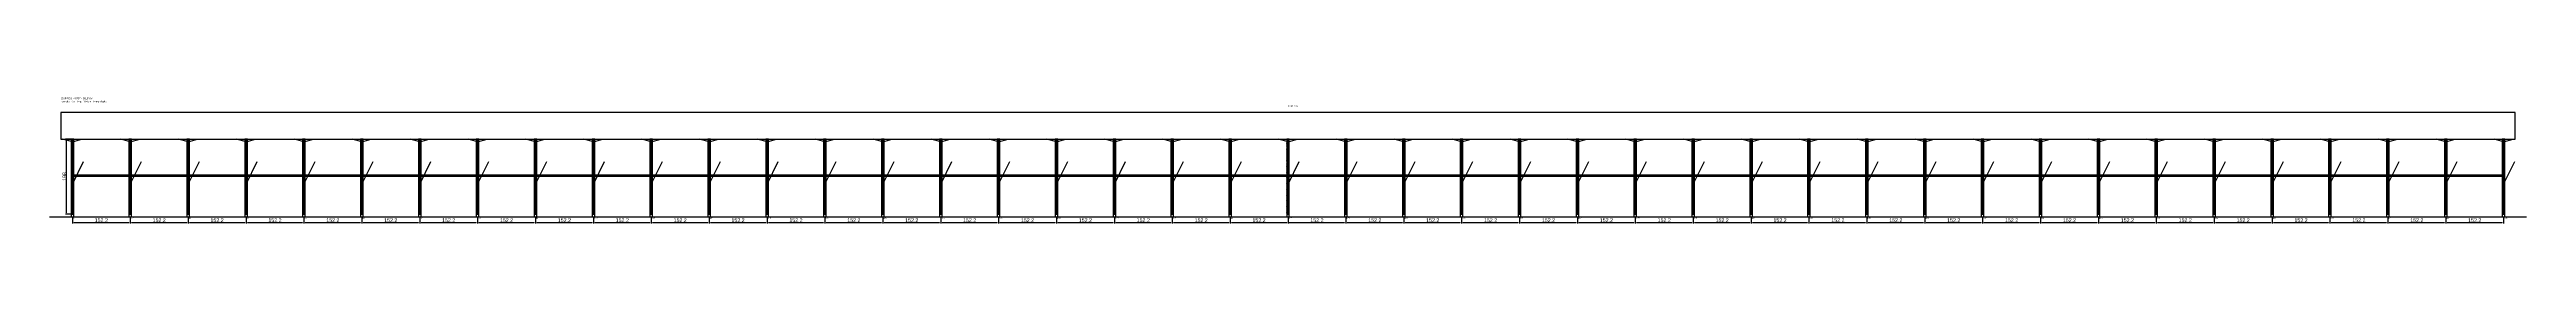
# Model space of a CAD drawing. Header units: metres. Extents: x -30 to 6481, y -25 to 308.
import ezdxf

# ---------------------------------------------------------------- set-up
doc = ezdxf.new("R2010")
doc.units = ezdxf.units.M
for name, color, linetype in [('BARRA_ANCORAGEM', 1, 'Continuous'), ('COTA', 241, 'Continuous'), ('GARFOS OK', 3, 'Continuous'), ('NOME DA VIGA', 6, 'Continuous'), ('SARR_7x7', 40, 'Continuous'), ('TIRAS REESCORAMENTO', 252, 'Continuous'), ('VIGAS', 3, 'Continuous')]:
    doc.layers.add(name, color=color, linetype=linetype)
doc.dimstyles.new('EZ DXF', dxfattribs={"dimtxt": 10, "dimasz": 3.5, "dimexe": 3, "dimexo": 1.5, "dimgap": 1, "dimtad": 1, "dimdec": 1, "dimdsep": 46, "dimcen": 2.5, "dimazin": 3, "dimtfac": 1, "dimtmove": 0, "dimatfit": 3})

msp = doc.modelspace()

# ---------------------------------------------------------------- hatches: boundary and pattern name
at = {"layer": 'COTA'}
h = msp.add_hatch(dxfattribs=at)
h.set_pattern_fill('ANSI31', scale=0.5)
h.paths.add_polyline_path([(26.5, 0), (33.5, 0), (33.5, 198), (26.5, 198)])
h = msp.add_hatch(dxfattribs=at)
h.set_pattern_fill('ANSI31', scale=0.5)
h.paths.add_polyline_path([(178.66, 0), (185.66, 0), (185.66, 198), (178.66, 198)])
h = msp.add_hatch(dxfattribs=at)
h.set_pattern_fill('ANSI31', scale=0.5)
h.paths.add_polyline_path([(330.82, 0), (337.82, 0), (337.82, 198), (330.82, 198)])
h = msp.add_hatch(dxfattribs=at)
h.set_pattern_fill('ANSI31', scale=0.5)
h.paths.add_polyline_path([(482.98, 0), (489.98, 0), (489.98, 198), (482.98, 198)])
h = msp.add_hatch(dxfattribs=at)
h.set_pattern_fill('ANSI31', scale=0.5)
h.paths.add_polyline_path([(635.14, 0), (642.14, 0), (642.14, 198), (635.14, 198)])
h = msp.add_hatch(dxfattribs=at)
h.set_pattern_fill('ANSI31', scale=0.5)
h.paths.add_polyline_path([(787.3, 0), (794.3, 0), (794.3, 198), (787.3, 198)])
h = msp.add_hatch(dxfattribs=at)
h.set_pattern_fill('ANSI31', scale=0.5)
h.paths.add_polyline_path([(939.46, 0), (946.46, 0), (946.46, 198), (939.46, 198)])
h = msp.add_hatch(dxfattribs=at)
h.set_pattern_fill('ANSI31', scale=0.5)
h.paths.add_polyline_path([(1091.62, 0), (1098.62, 0), (1098.62, 198), (1091.62, 198)])
h = msp.add_hatch(dxfattribs=at)
h.set_pattern_fill('ANSI31', scale=0.5)
h.paths.add_polyline_path([(1243.78, 0), (1250.78, 0), (1250.78, 198), (1243.78, 198)])
h = msp.add_hatch(dxfattribs=at)
h.set_pattern_fill('ANSI31', scale=0.5)
h.paths.add_polyline_path([(1395.94, 0), (1402.94, 0), (1402.94, 198), (1395.94, 198)])
h = msp.add_hatch(dxfattribs=at)
h.set_pattern_fill('ANSI31', scale=0.5)
h.paths.add_polyline_path([(1548.1, 0), (1555.1, 0), (1555.1, 198), (1548.1, 198)])
h = msp.add_hatch(dxfattribs=at)
h.set_pattern_fill('ANSI31', scale=0.5)
h.paths.add_polyline_path([(1700.26, 0), (1707.26, 0), (1707.26, 198), (1700.26, 198)])
h = msp.add_hatch(dxfattribs=at)
h.set_pattern_fill('ANSI31', scale=0.5)
h.paths.add_polyline_path([(1852.42, 0), (1859.42, 0), (1859.42, 198), (1852.42, 198)])
h = msp.add_hatch(dxfattribs=at)
h.set_pattern_fill('ANSI31', scale=0.5)
h.paths.add_polyline_path([(2004.59, 0), (2011.59, 0), (2011.59, 198), (2004.59, 198)])
h = msp.add_hatch(dxfattribs=at)
h.set_pattern_fill('ANSI31', scale=0.5)
h.paths.add_polyline_path([(2156.75, 0), (2163.75, 0), (2163.75, 198), (2156.75, 198)])
h = msp.add_hatch(dxfattribs=at)
h.set_pattern_fill('ANSI31', scale=0.5)
h.paths.add_polyline_path([(2308.91, 0), (2315.91, 0), (2315.91, 198), (2308.91, 198)])
h = msp.add_hatch(dxfattribs=at)
h.set_pattern_fill('ANSI31', scale=0.5)
h.paths.add_polyline_path([(2461.07, 0), (2468.07, 0), (2468.07, 198), (2461.07, 198)])
h = msp.add_hatch(dxfattribs=at)
h.set_pattern_fill('ANSI31', scale=0.5)
h.paths.add_polyline_path([(2613.23, 0), (2620.23, 0), (2620.23, 198), (2613.23, 198)])
h = msp.add_hatch(dxfattribs=at)
h.set_pattern_fill('ANSI31', scale=0.5)
h.paths.add_polyline_path([(2765.39, 0), (2772.39, 0), (2772.39, 198), (2765.39, 198)])
h = msp.add_hatch(dxfattribs=at)
h.set_pattern_fill('ANSI31', scale=0.5)
h.paths.add_polyline_path([(2917.55, 0), (2924.55, 0), (2924.55, 198), (2917.55, 198)])
h = msp.add_hatch(dxfattribs=at)
h.set_pattern_fill('ANSI31', scale=0.5)
h.paths.add_polyline_path([(3069.71, 0), (3076.71, 0), (3076.71, 198), (3069.71, 198)])
h = msp.add_hatch(dxfattribs=at)
h.set_pattern_fill('ANSI31', scale=0.5)
h.paths.add_polyline_path([(3221.87, 0), (3228.87, 0), (3228.87, 198), (3221.87, 198)])
h = msp.add_hatch(dxfattribs=at)
h.set_pattern_fill('ANSI31', scale=0.5)
h.paths.add_polyline_path([(3374.03, 0), (3381.03, 0), (3381.03, 198), (3374.03, 198)])
h = msp.add_hatch(dxfattribs=at)
h.set_pattern_fill('ANSI31', scale=0.5)
h.paths.add_polyline_path([(3526.19, 0), (3533.19, 0), (3533.19, 198), (3526.19, 198)])
h = msp.add_hatch(dxfattribs=at)
h.set_pattern_fill('ANSI31', scale=0.5)
h.paths.add_polyline_path([(3678.35, 0), (3685.35, 0), (3685.35, 198), (3678.35, 198)])
h = msp.add_hatch(dxfattribs=at)
h.set_pattern_fill('ANSI31', scale=0.5)
h.paths.add_polyline_path([(3830.51, 0), (3837.51, 0), (3837.51, 198), (3830.51, 198)])
h = msp.add_hatch(dxfattribs=at)
h.set_pattern_fill('ANSI31', scale=0.5)
h.paths.add_polyline_path([(3982.67, 0), (3989.67, 0), (3989.67, 198), (3982.67, 198)])
h = msp.add_hatch(dxfattribs=at)
h.set_pattern_fill('ANSI31', scale=0.5)
h.paths.add_polyline_path([(4134.83, 0), (4141.83, 0), (4141.83, 198), (4134.83, 198)])
h = msp.add_hatch(dxfattribs=at)
h.set_pattern_fill('ANSI31', scale=0.5)
h.paths.add_polyline_path([(4286.99, 0), (4293.99, 0), (4293.99, 198), (4286.99, 198)])
h = msp.add_hatch(dxfattribs=at)
h.set_pattern_fill('ANSI31', scale=0.5)
h.paths.add_polyline_path([(4439.15, 0), (4446.15, 0), (4446.15, 198), (4439.15, 198)])
h = msp.add_hatch(dxfattribs=at)
h.set_pattern_fill('ANSI31', scale=0.5)
h.paths.add_polyline_path([(4591.31, 0), (4598.31, 0), (4598.31, 198), (4591.31, 198)])
h = msp.add_hatch(dxfattribs=at)
h.set_pattern_fill('ANSI31', scale=0.5)
h.paths.add_polyline_path([(4743.47, 0), (4750.47, 0), (4750.47, 198), (4743.47, 198)])
h = msp.add_hatch(dxfattribs=at)
h.set_pattern_fill('ANSI31', scale=0.5)
h.paths.add_polyline_path([(4895.63, 0), (4902.63, 0), (4902.63, 198), (4895.63, 198)])
h = msp.add_hatch(dxfattribs=at)
h.set_pattern_fill('ANSI31', scale=0.5)
h.paths.add_polyline_path([(5047.79, 0), (5054.79, 0), (5054.79, 198), (5047.79, 198)])
h = msp.add_hatch(dxfattribs=at)
h.set_pattern_fill('ANSI31', scale=0.5)
h.paths.add_polyline_path([(5199.95, 0), (5206.95, 0), (5206.95, 198), (5199.95, 198)])
h = msp.add_hatch(dxfattribs=at)
h.set_pattern_fill('ANSI31', scale=0.5)
h.paths.add_polyline_path([(5352.11, 0), (5359.11, 0), (5359.11, 198), (5352.11, 198)])
h = msp.add_hatch(dxfattribs=at)
h.set_pattern_fill('ANSI31', scale=0.5)
h.paths.add_polyline_path([(5504.27, 0), (5511.27, 0), (5511.27, 198), (5504.27, 198)])
h = msp.add_hatch(dxfattribs=at)
h.set_pattern_fill('ANSI31', scale=0.5)
h.paths.add_polyline_path([(5656.43, 0), (5663.43, 0), (5663.43, 198), (5656.43, 198)])
h = msp.add_hatch(dxfattribs=at)
h.set_pattern_fill('ANSI31', scale=0.5)
h.paths.add_polyline_path([(5808.6, 0), (5815.6, 0), (5815.6, 198), (5808.6, 198)])
h = msp.add_hatch(dxfattribs=at)
h.set_pattern_fill('ANSI31', scale=0.5)
h.paths.add_polyline_path([(5960.76, 0), (5967.76, 0), (5967.76, 198), (5960.76, 198)])
h = msp.add_hatch(dxfattribs=at)
h.set_pattern_fill('ANSI31', scale=0.5)
h.paths.add_polyline_path([(6112.92, 0), (6119.92, 0), (6119.92, 198), (6112.92, 198)])
h = msp.add_hatch(dxfattribs=at)
h.set_pattern_fill('ANSI31', scale=0.5)
h.paths.add_polyline_path([(6265.08, 0), (6272.08, 0), (6272.08, 198), (6265.08, 198)])
h = msp.add_hatch(dxfattribs=at)
h.set_pattern_fill('ANSI31', scale=0.5)
h.paths.add_polyline_path([(6417.24, 0), (6424.24, 0), (6424.24, 198), (6417.24, 198)])

# ---------------------------------------------------------------- linework, layer by layer
at = {"layer": 'BARRA_ANCORAGEM'}
for p, q in [((30, 79.2), (59.7, 138.6)), ((182.16, 79.2), (211.86, 138.6)), ((334.32, 79.2), (364.02, 138.6)), ((486.48, 79.2), (516.18, 138.6)), ((638.64, 79.2), (668.34, 138.6)), ((790.8, 79.2), (820.5, 138.6)), ((942.96, 79.2), (972.66, 138.6)), ((1095.12, 79.2), (1124.82, 138.6)), ((1247.28, 79.2), (1276.98, 138.6)), ((1399.44, 79.2), (1429.14, 138.6)), ((1551.6, 79.2), (1581.3, 138.6)), ((1703.76, 79.2), (1733.46, 138.6)), ((1855.92, 79.2), (1885.62, 138.6)), ((2008.09, 79.2), (2037.79, 138.6)), ((2160.25, 79.2), (2189.95, 138.6)), ((2312.41, 79.2), (2342.11, 138.6)), ((2464.57, 79.2), (2494.27, 138.6)), ((2616.73, 79.2), (2646.43, 138.6)), ((2768.89, 79.2), (2798.59, 138.6)), ((2921.05, 79.2), (2950.75, 138.6)), ((3073.21, 79.2), (3102.91, 138.6)), ((3225.37, 79.2), (3255.07, 138.6)), ((3377.53, 79.2), (3407.23, 138.6)), ((3529.69, 79.2), (3559.39, 138.6)), ((3681.85, 79.2), (3711.55, 138.6)), ((3834.01, 79.2), (3863.71, 138.6)), ((3986.17, 79.2), (4015.87, 138.6)), ((4138.33, 79.2), (4168.03, 138.6)), ((4290.49, 79.2), (4320.19, 138.6)), ((4442.65, 79.2), (4472.35, 138.6)), ((4594.81, 79.2), (4624.51, 138.6)), ((4746.97, 79.2), (4776.67, 138.6)), ((4899.13, 79.2), (4928.83, 138.6)), ((5051.29, 79.2), (5080.99, 138.6)), ((5203.45, 79.2), (5233.15, 138.6)), ((5355.61, 79.2), (5385.31, 138.6)), ((5507.77, 79.2), (5537.47, 138.6)), ((5659.93, 79.2), (5689.63, 138.6)), ((5812.1, 79.2), (5841.8, 138.6)), ((5964.26, 79.2), (5993.96, 138.6)), ((6116.42, 79.2), (6146.12, 138.6)), ((6268.58, 79.2), (6298.28, 138.6)), ((6420.74, 79.2), (6450.44, 138.6))]:
    msp.add_line(p, q, dxfattribs=at)
at = {"layer": 'GARFOS OK'}
for p, q in [((30, 191), (5, 198)), ((5, 198), (55, 198)), ((30, 191), (55, 198)), ((182.16, 191), (157.16, 198)), ((157.16, 198), (207.16, 198)), ((182.16, 191), (207.16, 198)), ((334.32, 191), (309.32, 198)), ((309.32, 198), (359.32, 198)), ((334.32, 191), (359.32, 198)), ((486.48, 191), (461.48, 198)), ((461.48, 198), (511.48, 198)), ((486.48, 191), (511.48, 198)), ((638.64, 191), (613.64, 198)), ((613.64, 198), (663.64, 198)), ((638.64, 191), (663.64, 198)), ((790.8, 191), (765.8, 198)), ((765.8, 198), (815.8, 198)), ((790.8, 191), (815.8, 198)), ((942.96, 191), (917.96, 198)), ((917.96, 198), (967.96, 198)), ((942.96, 191), (967.96, 198)), ((1095.12, 191), (1070.12, 198)), ((1070.12, 198), (1120.12, 198)), ((1095.12, 191), (1120.12, 198)), ((1247.28, 191), (1222.28, 198)), ((1222.28, 198), (1272.28, 198)), ((1247.28, 191), (1272.28, 198)), ((1399.44, 191), (1374.44, 198)), ((1374.44, 198), (1424.44, 198)), ((1399.44, 191), (1424.44, 198)), ((1551.6, 191), (1526.6, 198)), ((1526.6, 198), (1576.6, 198)), ((1551.6, 191), (1576.6, 198)), ((1703.76, 191), (1678.76, 198)), ((1678.76, 198), (1728.76, 198)), ((1703.76, 191), (1728.76, 198)), ((1855.92, 191), (1830.92, 198)), ((1830.92, 198), (1880.92, 198)), ((1855.92, 191), (1880.92, 198)), ((2008.09, 191), (1983.09, 198)), ((1983.09, 198), (2033.09, 198)), ((2008.09, 191), (2033.09, 198)), ((2160.25, 191), (2135.25, 198)), ((2135.25, 198), (2185.25, 198)), ((2160.25, 191), (2185.25, 198)), ((2312.41, 191), (2287.41, 198)), ((2287.41, 198), (2337.41, 198)), ((2312.41, 191), (2337.41, 198)), ((2464.57, 191), (2439.57, 198)), ((2439.57, 198), (2489.57, 198)), ((2464.57, 191), (2489.57, 198)), ((2616.73, 191), (2591.73, 198)), ((2591.73, 198), (2641.73, 198)), ((2616.73, 191), (2641.73, 198)), ((2768.89, 191), (2743.89, 198)), ((2743.89, 198), (2793.89, 198)), ((2768.89, 191), (2793.89, 198)), ((2921.05, 191), (2896.05, 198)), ((2896.05, 198), (2946.05, 198)), ((2921.05, 191), (2946.05, 198)), ((3073.21, 191), (3048.21, 198)), ((3048.21, 198), (3098.21, 198)), ((3073.21, 191), (3098.21, 198)), ((3225.37, 191), (3200.37, 198)), ((3200.37, 198), (3250.37, 198)), ((3225.37, 191), (3250.37, 198)), ((3377.53, 191), (3352.53, 198)), ((3352.53, 198), (3402.53, 198)), ((3377.53, 191), (3402.53, 198)), ((3529.69, 191), (3504.69, 198)), ((3504.69, 198), (3554.69, 198)), ((3529.69, 191), (3554.69, 198)), ((3681.85, 191), (3656.85, 198)), ((3656.85, 198), (3706.85, 198)), ((3681.85, 191), (3706.85, 198)), ((3834.01, 191), (3809.01, 198)), ((3809.01, 198), (3859.01, 198)), ((3834.01, 191), (3859.01, 198)), ((3986.17, 191), (3961.17, 198)), ((3961.17, 198), (4011.17, 198)), ((3986.17, 191), (4011.17, 198)), ((4138.33, 191), (4113.33, 198)), ((4113.33, 198), (4163.33, 198)), ((4138.33, 191), (4163.33, 198)), ((4290.49, 191), (4265.49, 198)), ((4265.49, 198), (4315.49, 198)), ((4290.49, 191), (4315.49, 198)), ((4442.65, 191), (4417.65, 198)), ((4417.65, 198), (4467.65, 198)), ((4442.65, 191), (4467.65, 198)), ((4594.81, 191), (4569.81, 198)), ((4569.81, 198), (4619.81, 198)), ((4594.81, 191), (4619.81, 198)), ((4746.97, 191), (4721.97, 198)), ((4721.97, 198), (4771.97, 198)), ((4746.97, 191), (4771.97, 198)), ((4899.13, 191), (4874.13, 198)), ((4874.13, 198), (4924.13, 198)), ((4899.13, 191), (4924.13, 198)), ((5051.29, 191), (5026.29, 198)), ((5026.29, 198), (5076.29, 198)), ((5051.29, 191), (5076.29, 198)), ((5203.45, 191), (5178.45, 198)), ((5178.45, 198), (5228.45, 198)), ((5203.45, 191), (5228.45, 198)), ((5355.61, 191), (5330.61, 198)), ((5330.61, 198), (5380.61, 198)), ((5355.61, 191), (5380.61, 198)), ((5507.77, 191), (5482.77, 198)), ((5482.77, 198), (5532.77, 198)), ((5507.77, 191), (5532.77, 198)), ((5659.93, 191), (5634.93, 198)), ((5634.93, 198), (5684.93, 198)), ((5659.93, 191), (5684.93, 198)), ((5812.1, 191), (5787.1, 198)), ((5787.1, 198), (5837.1, 198)), ((5812.1, 191), (5837.1, 198)), ((5964.26, 191), (5939.26, 198)), ((5939.26, 198), (5989.26, 198)), ((5964.26, 191), (5989.26, 198)), ((6116.42, 191), (6091.42, 198)), ((6091.42, 198), (6141.42, 198)), ((6116.42, 191), (6141.42, 198)), ((6268.58, 191), (6243.58, 198)), ((6243.58, 198), (6293.58, 198)), ((6268.58, 191), (6293.58, 198)), ((6420.74, 191), (6395.74, 198)), ((6395.74, 198), (6445.74, 198)), ((6420.74, 191), (6445.74, 198))]:
    msp.add_line(p, q, dxfattribs=at)
at = {"layer": 'GARFOS OK', "linetype": 'CONTINUOUS'}
msp.add_line((-30, -7), (6480.74, -7), dxfattribs=at)
at = {"layer": 'GARFOS OK'}
for points in [[(26.5, 0), (33.5, 0), (33.5, 198), (26.5, 198), (26.5, 0)], [(178.66, 0), (185.66, 0), (185.66, 198), (178.66, 198), (178.66, 0)], [(330.82, 0), (337.82, 0), (337.82, 198), (330.82, 198), (330.82, 0)], [(482.98, 0), (489.98, 0), (489.98, 198), (482.98, 198), (482.98, 0)], [(635.14, 0), (642.14, 0), (642.14, 198), (635.14, 198), (635.14, 0)], [(787.3, 0), (794.3, 0), (794.3, 198), (787.3, 198), (787.3, 0)], [(939.46, 0), (946.46, 0), (946.46, 198), (939.46, 198), (939.46, 0)], [(1091.62, 0), (1098.62, 0), (1098.62, 198), (1091.62, 198), (1091.62, 0)], [(1243.78, 0), (1250.78, 0), (1250.78, 198), (1243.78, 198), (1243.78, 0)], [(1395.94, 0), (1402.94, 0), (1402.94, 198), (1395.94, 198), (1395.94, 0)], [(1548.1, 0), (1555.1, 0), (1555.1, 198), (1548.1, 198), (1548.1, 0)], [(1700.26, 0), (1707.26, 0), (1707.26, 198), (1700.26, 198), (1700.26, 0)], [(1852.42, 0), (1859.42, 0), (1859.42, 198), (1852.42, 198), (1852.42, 0)], [(2004.59, 0), (2011.59, 0), (2011.59, 198), (2004.59, 198), (2004.59, 0)], [(2156.75, 0), (2163.75, 0), (2163.75, 198), (2156.75, 198), (2156.75, 0)], [(2308.91, 0), (2315.91, 0), (2315.91, 198), (2308.91, 198), (2308.91, 0)], [(2461.07, 0), (2468.07, 0), (2468.07, 198), (2461.07, 198), (2461.07, 0)], [(2613.23, 0), (2620.23, 0), (2620.23, 198), (2613.23, 198), (2613.23, 0)], [(2765.39, 0), (2772.39, 0), (2772.39, 198), (2765.39, 198), (2765.39, 0)], [(2917.55, 0), (2924.55, 0), (2924.55, 198), (2917.55, 198), (2917.55, 0)], [(3069.71, 0), (3076.71, 0), (3076.71, 198), (3069.71, 198), (3069.71, 0)], [(3221.87, 0), (3228.87, 0), (3228.87, 198), (3221.87, 198), (3221.87, 0)], [(3374.03, 0), (3381.03, 0), (3381.03, 198), (3374.03, 198), (3374.03, 0)], [(3526.19, 0), (3533.19, 0), (3533.19, 198), (3526.19, 198), (3526.19, 0)], [(3678.35, 0), (3685.35, 0), (3685.35, 198), (3678.35, 198), (3678.35, 0)], [(3830.51, 0), (3837.51, 0), (3837.51, 198), (3830.51, 198), (3830.51, 0)], [(3982.67, 0), (3989.67, 0), (3989.67, 198), (3982.67, 198), (3982.67, 0)], [(4134.83, 0), (4141.83, 0), (4141.83, 198), (4134.83, 198), (4134.83, 0)], [(4286.99, 0), (4293.99, 0), (4293.99, 198), (4286.99, 198), (4286.99, 0)], [(4439.15, 0), (4446.15, 0), (4446.15, 198), (4439.15, 198), (4439.15, 0)], [(4591.31, 0), (4598.31, 0), (4598.31, 198), (4591.31, 198), (4591.31, 0)], [(4743.47, 0), (4750.47, 0), (4750.47, 198), (4743.47, 198), (4743.47, 0)], [(4895.63, 0), (4902.63, 0), (4902.63, 198), (4895.63, 198), (4895.63, 0)], [(5047.79, 0), (5054.79, 0), (5054.79, 198), (5047.79, 198), (5047.79, 0)], [(5199.95, 0), (5206.95, 0), (5206.95, 198), (5199.95, 198), (5199.95, 0)], [(5352.11, 0), (5359.11, 0), (5359.11, 198), (5352.11, 198), (5352.11, 0)], [(5504.27, 0), (5511.27, 0), (5511.27, 198), (5504.27, 198), (5504.27, 0)], [(5656.43, 0), (5663.43, 0), (5663.43, 198), (5656.43, 198), (5656.43, 0)], [(5808.6, 0), (5815.6, 0), (5815.6, 198), (5808.6, 198), (5808.6, 0)], [(5960.76, 0), (5967.76, 0), (5967.76, 198), (5960.76, 198), (5960.76, 0)], [(6112.92, 0), (6119.92, 0), (6119.92, 198), (6112.92, 198), (6112.92, 0)], [(6265.08, 0), (6272.08, 0), (6272.08, 198), (6265.08, 198), (6265.08, 0)], [(6417.24, 0), (6424.24, 0), (6424.24, 198), (6417.24, 198), (6417.24, 0)]]:
    msp.add_lwpolyline(points, dxfattribs=at)
at = {"layer": 'SARR_7x7'}
for points in [[(26.5, -7), (33.5, -7), (33.5, 0), (26.5, 0), (26.5, -7)], [(178.66, -7), (185.66, -7), (185.66, 0), (178.66, 0), (178.66, -7)], [(330.82, -7), (337.82, -7), (337.82, 0), (330.82, 0), (330.82, -7)], [(482.98, -7), (489.98, -7), (489.98, 0), (482.98, 0), (482.98, -7)], [(635.14, -7), (642.14, -7), (642.14, 0), (635.14, 0), (635.14, -7)], [(787.3, -7), (794.3, -7), (794.3, 0), (787.3, 0), (787.3, -7)], [(939.46, -7), (946.46, -7), (946.46, 0), (939.46, 0), (939.46, -7)], [(1091.62, -7), (1098.62, -7), (1098.62, 0), (1091.62, 0), (1091.62, -7)], [(1243.78, -7), (1250.78, -7), (1250.78, 0), (1243.78, 0), (1243.78, -7)], [(1395.94, -7), (1402.94, -7), (1402.94, 0), (1395.94, 0), (1395.94, -7)], [(1548.1, -7), (1555.1, -7), (1555.1, 0), (1548.1, 0), (1548.1, -7)], [(1700.26, -7), (1707.26, -7), (1707.26, 0), (1700.26, 0), (1700.26, -7)], [(1852.42, -7), (1859.42, -7), (1859.42, 0), (1852.42, 0), (1852.42, -7)], [(2004.59, -7), (2011.59, -7), (2011.59, 0), (2004.59, 0), (2004.59, -7)], [(2156.75, -7), (2163.75, -7), (2163.75, 0), (2156.75, 0), (2156.75, -7)], [(2308.91, -7), (2315.91, -7), (2315.91, 0), (2308.91, 0), (2308.91, -7)], [(2461.07, -7), (2468.07, -7), (2468.07, 0), (2461.07, 0), (2461.07, -7)], [(2613.23, -7), (2620.23, -7), (2620.23, 0), (2613.23, 0), (2613.23, -7)], [(2765.39, -7), (2772.39, -7), (2772.39, 0), (2765.39, 0), (2765.39, -7)], [(2917.55, -7), (2924.55, -7), (2924.55, 0), (2917.55, 0), (2917.55, -7)], [(3069.71, -7), (3076.71, -7), (3076.71, 0), (3069.71, 0), (3069.71, -7)], [(3221.87, -7), (3228.87, -7), (3228.87, 0), (3221.87, 0), (3221.87, -7)], [(3374.03, -7), (3381.03, -7), (3381.03, 0), (3374.03, 0), (3374.03, -7)], [(3526.19, -7), (3533.19, -7), (3533.19, 0), (3526.19, 0), (3526.19, -7)], [(3678.35, -7), (3685.35, -7), (3685.35, 0), (3678.35, 0), (3678.35, -7)], [(3830.51, -7), (3837.51, -7), (3837.51, 0), (3830.51, 0), (3830.51, -7)], [(3982.67, -7), (3989.67, -7), (3989.67, 0), (3982.67, 0), (3982.67, -7)], [(4134.83, -7), (4141.83, -7), (4141.83, 0), (4134.83, 0), (4134.83, -7)], [(4286.99, -7), (4293.99, -7), (4293.99, 0), (4286.99, 0), (4286.99, -7)], [(4439.15, -7), (4446.15, -7), (4446.15, 0), (4439.15, 0), (4439.15, -7)], [(4591.31, -7), (4598.31, -7), (4598.31, 0), (4591.31, 0), (4591.31, -7)], [(4743.47, -7), (4750.47, -7), (4750.47, 0), (4743.47, 0), (4743.47, -7)], [(4895.63, -7), (4902.63, -7), (4902.63, 0), (4895.63, 0), (4895.63, -7)], [(5047.79, -7), (5054.79, -7), (5054.79, 0), (5047.79, 0), (5047.79, -7)], [(5199.95, -7), (5206.95, -7), (5206.95, 0), (5199.95, 0), (5199.95, -7)], [(5352.11, -7), (5359.11, -7), (5359.11, 0), (5352.11, 0), (5352.11, -7)], [(5504.27, -7), (5511.27, -7), (5511.27, 0), (5504.27, 0), (5504.27, -7)], [(5656.43, -7), (5663.43, -7), (5663.43, 0), (5656.43, 0), (5656.43, -7)], [(5808.6, -7), (5815.6, -7), (5815.6, 0), (5808.6, 0), (5808.6, -7)], [(5960.76, -7), (5967.76, -7), (5967.76, 0), (5960.76, 0), (5960.76, -7)], [(6112.92, -7), (6119.92, -7), (6119.92, 0), (6112.92, 0), (6112.92, -7)], [(6265.08, -7), (6272.08, -7), (6272.08, 0), (6265.08, 0), (6265.08, -7)], [(6417.24, -7), (6424.24, -7), (6424.24, 0), (6417.24, 0), (6417.24, -7)]]:
    msp.add_lwpolyline(points, dxfattribs=at)
at = {"layer": 'TIRAS REESCORAMENTO'}
for points in [[(30, 100), (182.16, 100), (182.16, 102.5), (30, 102.5), (30, 100)], [(182.16, 100), (334.32, 100), (334.32, 102.5), (182.16, 102.5), (182.16, 100)], [(334.32, 100), (486.48, 100), (486.48, 102.5), (334.32, 102.5), (334.32, 100)], [(486.48, 100), (638.64, 100), (638.64, 102.5), (486.48, 102.5), (486.48, 100)], [(638.64, 100), (790.8, 100), (790.8, 102.5), (638.64, 102.5), (638.64, 100)], [(790.8, 100), (942.96, 100), (942.96, 102.5), (790.8, 102.5), (790.8, 100)], [(942.96, 100), (1095.12, 100), (1095.12, 102.5), (942.96, 102.5), (942.96, 100)], [(1095.12, 100), (1247.28, 100), (1247.28, 102.5), (1095.12, 102.5), (1095.12, 100)], [(1247.28, 100), (1399.44, 100), (1399.44, 102.5), (1247.28, 102.5), (1247.28, 100)], [(1399.44, 100), (1551.6, 100), (1551.6, 102.5), (1399.44, 102.5), (1399.44, 100)], [(1551.6, 100), (1703.76, 100), (1703.76, 102.5), (1551.6, 102.5), (1551.6, 100)], [(1703.76, 100), (1855.92, 100), (1855.92, 102.5), (1703.76, 102.5), (1703.76, 100)], [(1855.92, 100), (2008.09, 100), (2008.09, 102.5), (1855.92, 102.5), (1855.92, 100)], [(2008.09, 100), (2160.25, 100), (2160.25, 102.5), (2008.09, 102.5), (2008.09, 100)], [(2160.25, 100), (2312.41, 100), (2312.41, 102.5), (2160.25, 102.5), (2160.25, 100)], [(2312.41, 100), (2464.57, 100), (2464.57, 102.5), (2312.41, 102.5), (2312.41, 100)], [(2464.57, 100), (2616.73, 100), (2616.73, 102.5), (2464.57, 102.5), (2464.57, 100)], [(2616.73, 100), (2768.89, 100), (2768.89, 102.5), (2616.73, 102.5), (2616.73, 100)], [(2768.89, 100), (2921.05, 100), (2921.05, 102.5), (2768.89, 102.5), (2768.89, 100)], [(2921.05, 100), (3073.21, 100), (3073.21, 102.5), (2921.05, 102.5), (2921.05, 100)], [(3073.21, 100), (3225.37, 100), (3225.37, 102.5), (3073.21, 102.5), (3073.21, 100)], [(3225.37, 100), (3377.53, 100), (3377.53, 102.5), (3225.37, 102.5), (3225.37, 100)], [(3377.53, 100), (3529.69, 100), (3529.69, 102.5), (3377.53, 102.5), (3377.53, 100)], [(3529.69, 100), (3681.85, 100), (3681.85, 102.5), (3529.69, 102.5), (3529.69, 100)], [(3681.85, 100), (3834.01, 100), (3834.01, 102.5), (3681.85, 102.5), (3681.85, 100)], [(3834.01, 100), (3986.17, 100), (3986.17, 102.5), (3834.01, 102.5), (3834.01, 100)], [(3986.17, 100), (4138.33, 100), (4138.33, 102.5), (3986.17, 102.5), (3986.17, 100)], [(4138.33, 100), (4290.49, 100), (4290.49, 102.5), (4138.33, 102.5), (4138.33, 100)], [(4290.49, 100), (4442.65, 100), (4442.65, 102.5), (4290.49, 102.5), (4290.49, 100)], [(4442.65, 100), (4594.81, 100), (4594.81, 102.5), (4442.65, 102.5), (4442.65, 100)], [(4594.81, 100), (4746.97, 100), (4746.97, 102.5), (4594.81, 102.5), (4594.81, 100)], [(4746.97, 100), (4899.13, 100), (4899.13, 102.5), (4746.97, 102.5), (4746.97, 100)], [(4899.13, 100), (5051.29, 100), (5051.29, 102.5), (4899.13, 102.5), (4899.13, 100)], [(5051.29, 100), (5203.45, 100), (5203.45, 102.5), (5051.29, 102.5), (5051.29, 100)], [(5203.45, 100), (5355.61, 100), (5355.61, 102.5), (5203.45, 102.5), (5203.45, 100)], [(5355.61, 100), (5507.77, 100), (5507.77, 102.5), (5355.61, 102.5), (5355.61, 100)], [(5507.77, 100), (5659.93, 100), (5659.93, 102.5), (5507.77, 102.5), (5507.77, 100)], [(5659.93, 100), (5812.1, 100), (5812.1, 102.5), (5659.93, 102.5), (5659.93, 100)], [(5812.1, 100), (5964.26, 100), (5964.26, 102.5), (5812.1, 102.5), (5812.1, 100)], [(5964.26, 100), (6116.42, 100), (6116.42, 102.5), (5964.26, 102.5), (5964.26, 100)], [(6116.42, 100), (6268.58, 100), (6268.58, 102.5), (6116.42, 102.5), (6116.42, 100)], [(6268.58, 100), (6420.74, 100), (6420.74, 102.5), (6268.58, 102.5), (6268.58, 100)]]:
    msp.add_lwpolyline(points, dxfattribs=at)
at = {"layer": 'VIGAS'}
msp.add_lwpolyline([(0, 198), (6450.74, 198), (6450.74, 268), (0, 268), (0, 198)], dxfattribs=at)

# ---------------------------------------------------------------- texts
at = {"layer": 'NOME DA VIGA'}
for s, height, p in [('43 PECAS', 4, (3225.37, 283)), ('GF1', 3, (30, -12)), ('GF2', 3, (182.16, -12)), ('GF3', 3, (334.32, -12)), ('GF4', 3, (486.48, -12)), ('GF5', 3, (638.64, -12)), ('GF6', 3, (790.8, -12)), ('GF7', 3, (942.96, -12)), ('GF8', 3, (1095.12, -12)), ('GF9', 3, (1247.28, -12)), ('GF10', 3, (1399.44, -12)), ('GF11', 3, (1551.6, -12)), ('GF12', 3, (1703.76, -12)), ('GF13', 3, (1855.92, -12)), ('GF14', 3, (2008.09, -12)), ('GF15', 3, (2160.25, -12)), ('GF16', 3, (2312.41, -12)), ('GF17', 3, (2464.57, -12)), ('GF18', 3, (2616.73, -12)), ('GF19', 3, (2768.89, -12)), ('GF20', 3, (2921.05, -12)), ('GF21', 3, (3073.21, -12)), ('GF22', 3, (3225.37, -12)), ('GF23', 3, (3377.53, -12)), ('GF24', 3, (3529.69, -12)), ('GF25', 3, (3681.85, -12)), ('GF26', 3, (3834.01, -12)), ('GF27', 3, (3986.17, -12)), ('GF28', 3, (4138.33, -12)), ('GF29', 3, (4290.49, -12)), ('GF30', 3, (4442.65, -12)), ('GF31', 3, (4594.81, -12)), ('GF32', 3, (4746.97, -12)), ('GF33', 3, (4899.13, -12)), ('GF34', 3, (5051.29, -12)), ('GF35', 3, (5203.45, -12)), ('GF36', 3, (5355.61, -12)), ('GF37', 3, (5507.77, -12)), ('GF38', 3, (5659.93, -12)), ('GF39', 3, (5812.1, -12)), ('GF40', 3, (5964.26, -12)), ('GF41', 3, (6116.42, -12)), ('GF42', 3, (6268.58, -12)), ('GF43', 3, (6420.74, -12))]:
    msp.add_text(s, height=height, dxfattribs=at).set_placement(p)
at = {"layer": 'NOME DA VIGA', "insert": (0, 293), "char_height": 5, "attachment_point": 7}
msp.add_mtext('GARFOS - V707 - 05_PAV\\PSarrafo: 7x7 | Esp: 150cm | Forq: dupla', dxfattribs=at)

# ---------------------------------------------------------------- dimensions: what is measured, and where the dimension line sits
at = {"layer": 'COTA'}
msp.add_linear_dim(base=(15, 0), p1=(30, 0), p2=(30, 198), angle=90, dimstyle='EZ DXF', dxfattribs=at).render()
for base, p1, p2 in [((30, -22), (30, -7), (182.16, -7)), ((182.16, -22), (182.16, -7), (334.32, -7)), ((334.32, -22), (334.32, -7), (486.48, -7)), ((486.48, -22), (486.48, -7), (638.64, -7)), ((638.64, -22), (638.64, -7), (790.8, -7)), ((790.8, -22), (790.8, -7), (942.96, -7)), ((942.96, -22), (942.96, -7), (1095.12, -7)), ((1095.12, -22), (1095.12, -7), (1247.28, -7)), ((1247.28, -22), (1247.28, -7), (1399.44, -7)), ((1399.44, -22), (1399.44, -7), (1551.6, -7)), ((1551.6, -22), (1551.6, -7), (1703.76, -7)), ((1703.76, -22), (1703.76, -7), (1855.92, -7)), ((1855.92, -22), (1855.92, -7), (2008.09, -7)), ((2008.09, -22), (2008.09, -7), (2160.25, -7)), ((2160.25, -22), (2160.25, -7), (2312.41, -7)), ((2312.41, -22), (2312.41, -7), (2464.57, -7)), ((2464.57, -22), (2464.57, -7), (2616.73, -7)), ((2616.73, -22), (2616.73, -7), (2768.89, -7)), ((2768.89, -22), (2768.89, -7), (2921.05, -7)), ((2921.05, -22), (2921.05, -7), (3073.21, -7)), ((3073.21, -22), (3073.21, -7), (3225.37, -7)), ((3225.37, -22), (3225.37, -7), (3377.53, -7)), ((3377.53, -22), (3377.53, -7), (3529.69, -7)), ((3529.69, -22), (3529.69, -7), (3681.85, -7)), ((3681.85, -22), (3681.85, -7), (3834.01, -7)), ((3834.01, -22), (3834.01, -7), (3986.17, -7)), ((3986.17, -22), (3986.17, -7), (4138.33, -7)), ((4138.33, -22), (4138.33, -7), (4290.49, -7)), ((4290.49, -22), (4290.49, -7), (4442.65, -7)), ((4442.65, -22), (4442.65, -7), (4594.81, -7)), ((4594.81, -22), (4594.81, -7), (4746.97, -7)), ((4746.97, -22), (4746.97, -7), (4899.13, -7)), ((4899.13, -22), (4899.13, -7), (5051.29, -7)), ((5051.29, -22), (5051.29, -7), (5203.45, -7)), ((5203.45, -22), (5203.45, -7), (5355.61, -7)), ((5355.61, -22), (5355.61, -7), (5507.77, -7)), ((5507.77, -22), (5507.77, -7), (5659.93, -7)), ((5659.93, -22), (5659.93, -7), (5812.1, -7)), ((5812.1, -22), (5812.1, -7), (5964.26, -7)), ((5964.26, -22), (5964.26, -7), (6116.42, -7)), ((6116.42, -22), (6116.42, -7), (6268.58, -7)), ((6268.58, -22), (6268.58, -7), (6420.74, -7))]:
    msp.add_linear_dim(base=base, p1=p1, p2=p2, dimstyle='EZ DXF', dxfattribs=at).render()

doc.saveas('drawing.dxf')
